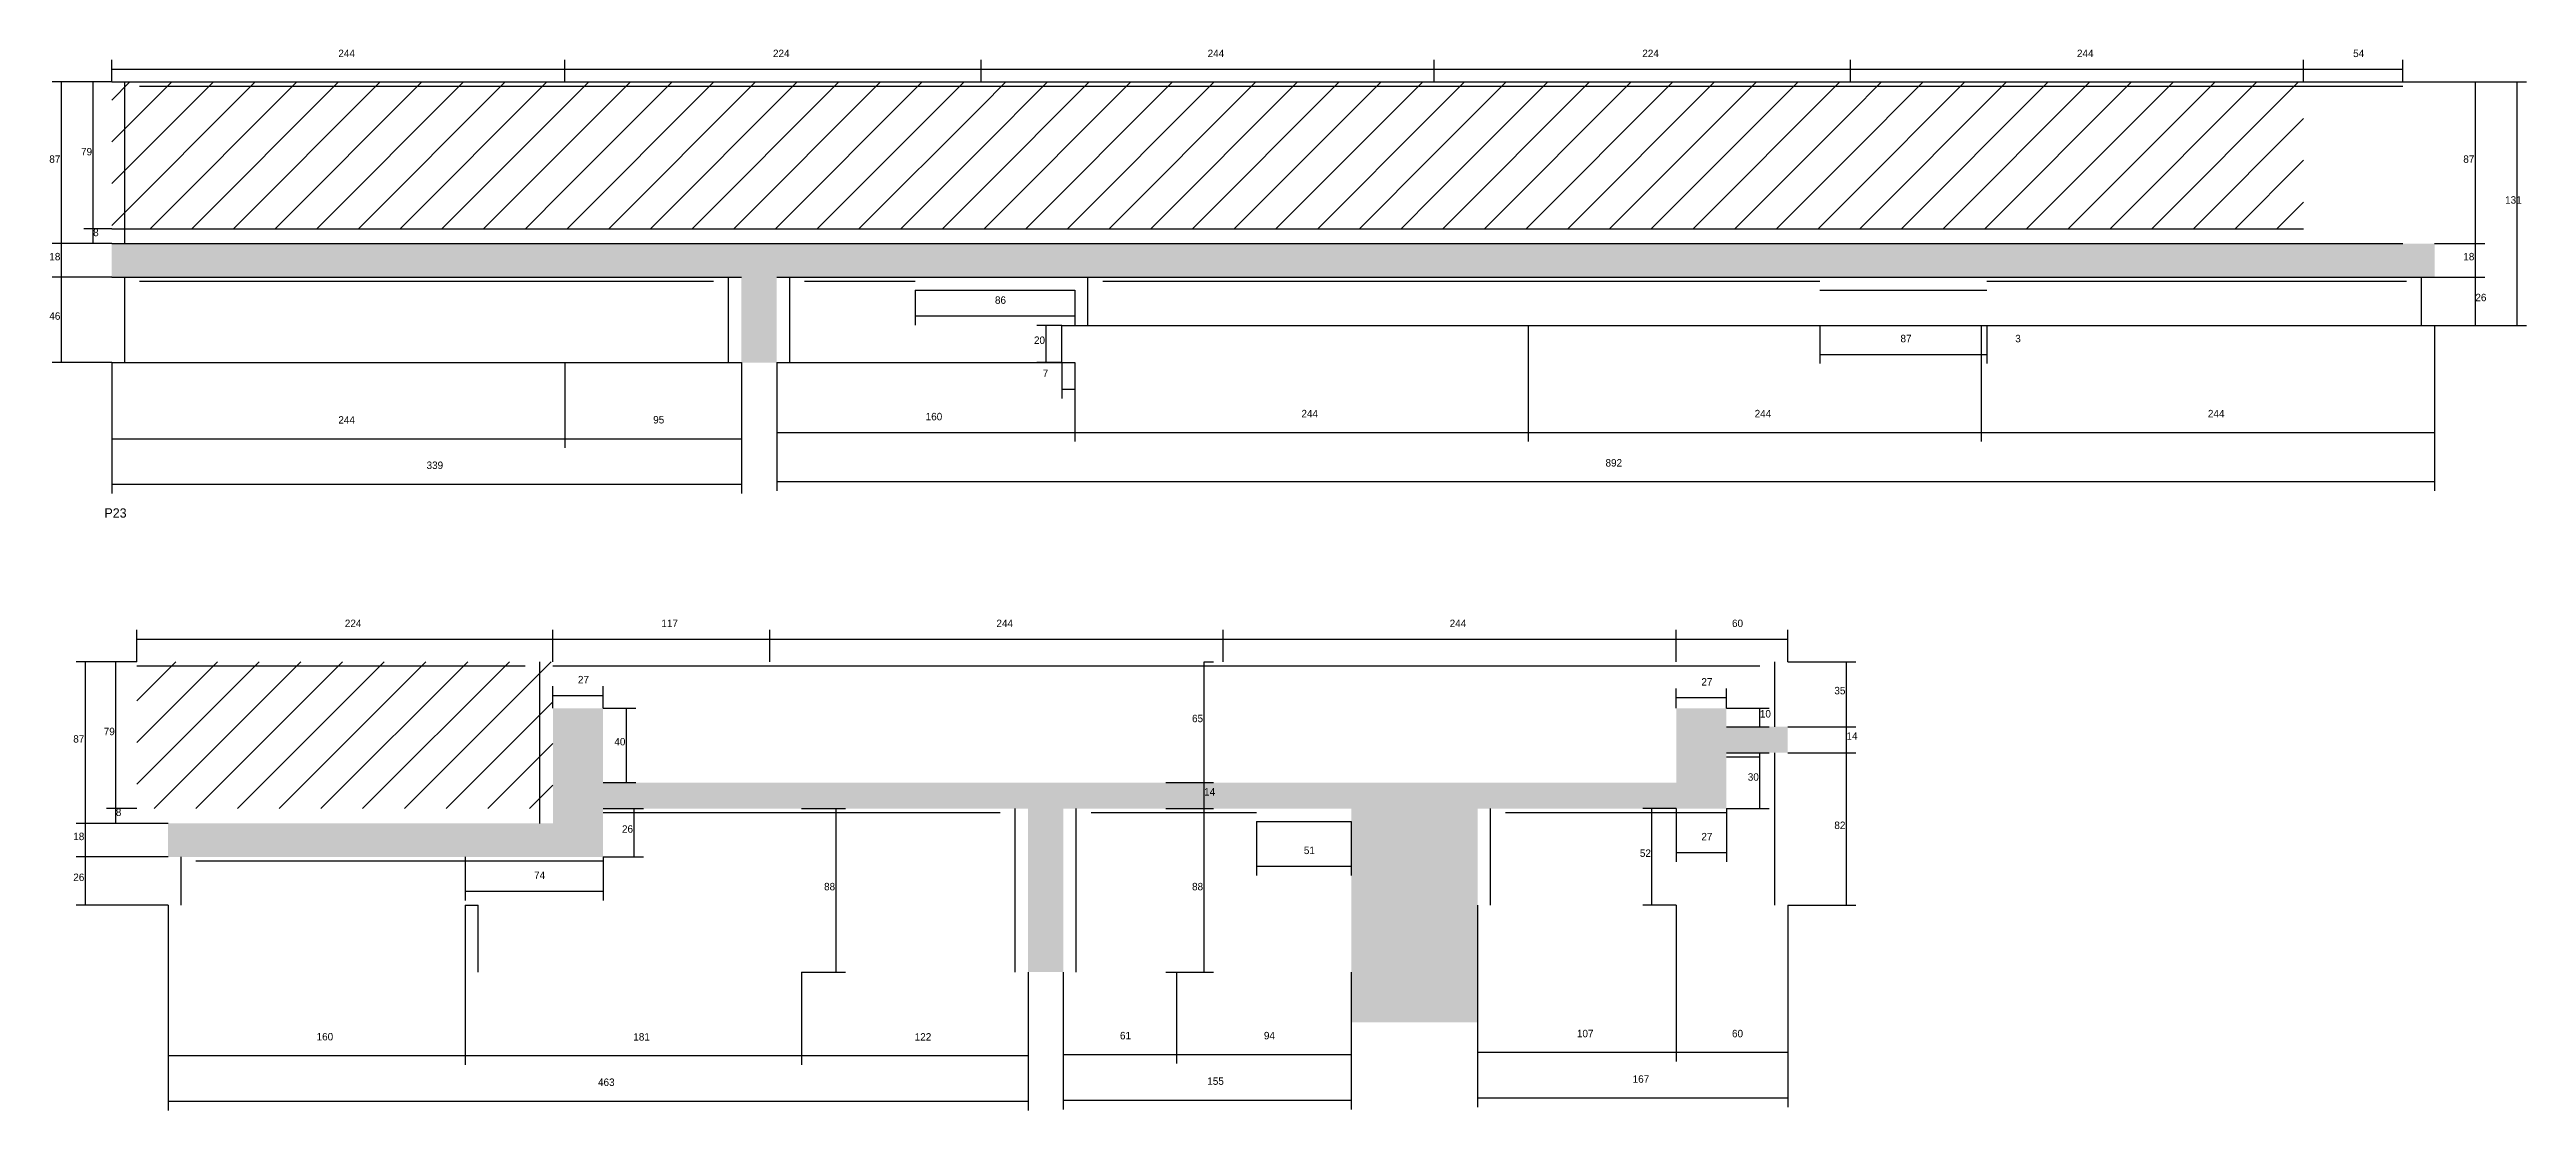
# Model space of a CAD drawing. Header units: metres. Extents: x -10353 to -7555, y 8505 to 9823.
# Drawn here: x -10353 to -9020, y 9252 to 9823 of the extents above; entities that cross this region are included whole.
import ezdxf

# ---------------------------------------------------------------- set-up
doc = ezdxf.new("R2010")
doc.units = ezdxf.units.M
for name, color, linetype in [('COTA', 241, 'Continuous'), ('Hachura', 253, 'Continuous'), ('NOMENCLATURA', 7, 'Continuous'), ('Painéis', 200, 'Continuous'), ('SARR_2.2x7', 40, 'Continuous')]:
    doc.layers.add(name, color=color, linetype=linetype)

msp = doc.modelspace()

# ---------------------------------------------------------------- texts
at = {"layer": 'COTA'}
for s, p in [('244', (-10197.8, 9819.2)), ('224', (-9963.8, 9819.2)), ('244', (-9729.8, 9819.2)), ('224', (-9495.8, 9819.2)), ('244', (-9261.8, 9819.2)), ('54', (-9113.1, 9819.2)), ('87', (-10353.4, 9762.3)), ('79', (-10336.3, 9766.3)), ('87', (-9053.8, 9762.3)), ('131', (-9031.3, 9740.3)), ('8', (-10329.8, 9722.8)), ('18', (-10353.4, 9709.8)), ('18', (-9053.8, 9709.8)), ('46', (-10353.4, 9677.8)), ('86', (-9844.3, 9686.4)), ('26', (-9047.3, 9687.8)), ('20', (-9823.3, 9664.8)), ('87', (-9356.8, 9665.7)), ('3', (-9295, 9665.7)), ('7', (-9818.6, 9647)), ('160', (-9881.6, 9623.7)), ('244', (-9679.3, 9625.3)), ('244', (-9435.3, 9625.3)), ('244', (-9191.3, 9625.3)), ('244', (-10197.8, 9621.9)), ('95', (-10028.3, 9622)), ('339', (-10150.3, 9597.5)), ('892', (-9515.6, 9598.8)), ('224', (-10194.3, 9512.4)), ('117', (-10023.9, 9512.4)), ('244', (-9843.5, 9512.4)), ('244', (-9599.5, 9512.4)), ('60', (-9447.5, 9512.4)), ('27', (-10068.8, 9482.1)), ('27', (-9464, 9480.9)), ('10', (-9432.5, 9463.7)), ('35', (-9392.4, 9476.2)), ('79', (-10324.1, 9454.2)), ('65', (-9738.2, 9461.2)), ('14', (-9385.9, 9451.7)), ('87', (-10340.5, 9450.2)), ('40', (-10049.2, 9448.7)), ('30', (-9439, 9429.7)), ('8', (-10317.6, 9410.7)), ('14', (-9731.7, 9421.7)), ('18', (-10340.5, 9397.7)), ('26', (-10045.1, 9401.7)), ('27', (-9464, 9397.6)), ('82', (-9392.4, 9403.7)), ('51', (-9678, 9390.2)), ('52', (-9497.1, 9388.7)), ('26', (-10340.5, 9375.7)), ('74', (-10092.4, 9376.8)), ('88', (-9936.3, 9370.7)), ('88', (-9738.2, 9370.7)), ('61', (-9777, 9290.5)), ('94', (-9699.5, 9290.5)), ('107', (-9531, 9291.6)), ('60', (-9447.5, 9291.6)), ('160', (-10209.5, 9289.9)), ('181', (-10039, 9289.8)), ('122', (-9887.5, 9289.8)), ('463', (-10058, 9265.4)), ('155', (-9730, 9266)), ('167', (-9501, 9267.1))]:
    msp.add_text(s, height=4, dxfattribs=at).set_placement(p)
at = {"layer": 'NOMENCLATURA'}
msp.add_text('P23', height=5, dxfattribs=at).set_placement((-10323.7, 9571.3))

# ---------------------------------------------------------------- hatches: boundary and pattern name
at = {"layer": 'COTA'}
h = msp.add_hatch(dxfattribs=at)
h.set_pattern_fill('AR-CONC', scale=0.03)
h.paths.add_polyline_path([(-10319.8, 9718.8), (-10319.8, 9700.8), (-9980.8, 9700.8), (-9980.8, 9654.8), (-9961.8, 9654.8), (-9961.8, 9700.8), (-9801.3, 9700.8), (-9069.3, 9700.8), (-9069.3, 9718.8), (-9086.3, 9718.8), (-9851.8, 9718.8)])
h = msp.add_hatch(dxfattribs=at)
h.set_pattern_fill('AR-CONC', scale=0.03)
h.paths.add_polyline_path([(-10055.3, 9414.7), (-9826.5, 9414.7), (-9826.5, 9326.7), (-9807.5, 9326.7), (-9807.5, 9414.7), (-9652.5, 9414.7), (-9652.5, 9326.7), (-9652.5, 9299.7), (-9584.5, 9299.7), (-9584.5, 9362.7), (-9584.5, 9414.7), (-9477.5, 9414.7), (-9450.5, 9414.7), (-9450.5, 9444.7), (-9417.5, 9444.7), (-9417.5, 9458.7), (-9450.5, 9458.7), (-9450.5, 9468.7), (-9477.5, 9468.7), (-9477.5, 9428.7), (-9721.5, 9428.7), (-10055.3, 9428.7), (-10055.3, 9468.7), (-10082.3, 9468.7), (-10082.3, 9406.7), (-10289.5, 9406.7), (-10289.5, 9388.7), (-10129.5, 9388.7), (-10055.3, 9388.7)])
at = {"layer": 'Hachura'}
h = msp.add_hatch(dxfattribs=at)
h.set_pattern_fill('ANSI31', scale=5)
h.paths.add_polyline_path([(-10319.8, 9805.8), (-10319.8, 9726.8), (-10075.8, 9726.8), (-10075.8, 9805.8)])
h = msp.add_hatch(dxfattribs=at)
h.set_pattern_fill('ANSI31', scale=5)
h.paths.add_polyline_path([(-9851.8, 9726.8), (-9851.8, 9805.8), (-10075.8, 9805.8), (-10075.8, 9726.8)])
h = msp.add_hatch(dxfattribs=at)
h.set_pattern_fill('ANSI31', scale=5)
h.paths.add_polyline_path([(-9851.8, 9726.8), (-9607.8, 9726.8), (-9607.8, 9805.8), (-9851.8, 9805.8)])
h = msp.add_hatch(dxfattribs=at)
h.set_pattern_fill('ANSI31', scale=5)
h.paths.add_polyline_path([(-9607.8, 9805.8), (-9607.8, 9726.8), (-9383.8, 9726.8), (-9383.8, 9805.8)])
h = msp.add_hatch(dxfattribs=at)
h.set_pattern_fill('ANSI31', scale=5)
h.paths.add_polyline_path([(-9383.8, 9805.8), (-9383.8, 9726.8), (-9139.8, 9726.8), (-9139.8, 9805.8)])
h = msp.add_hatch(dxfattribs=at)
h.set_pattern_fill('ANSI31', scale=5)
h.paths.add_polyline_path([(-10306.3, 9493.7), (-10306.3, 9414.7), (-10082.3, 9414.7), (-10082.3, 9493.7)])

# ---------------------------------------------------------------- linework, layer by layer
at = {"layer": 'COTA'}
for p, q in [((-10319.8, 9805.8), (-10319.8, 9817.7)), ((-10075.8, 9805.8), (-10075.8, 9817.7)), ((-10075.8, 9805.8), (-10075.8, 9817.7)), ((-9851.8, 9805.8), (-9851.8, 9817.7)), ((-9851.8, 9805.8), (-9851.8, 9817.7)), ((-9607.8, 9805.8), (-9607.8, 9817.7)), ((-9607.8, 9805.8), (-9607.8, 9817.7)), ((-9383.8, 9805.8), (-9383.8, 9817.7)), ((-9383.8, 9805.8), (-9383.8, 9817.7)), ((-9139.8, 9805.8), (-9139.8, 9817.7)), ((-9139.8, 9805.8), (-9139.8, 9817.7)), ((-9086.3, 9805.8), (-9086.3, 9817.7)), ((-10319.8, 9805.8), (-10351.9, 9805.8)), ((-10346.9, 9718.8), (-10346.9, 9805.8)), ((-10319.8, 9805.8), (-10334.8, 9805.8)), ((-10329.8, 9726.8), (-10329.8, 9805.8)), ((-10319.8, 9812.7), (-10075.8, 9812.7)), ((-10075.8, 9812.7), (-9851.8, 9812.7)), ((-9851.8, 9812.7), (-9607.8, 9812.7)), ((-9607.8, 9812.7), (-9383.8, 9812.7)), ((-9383.8, 9812.7), (-9139.8, 9812.7)), ((-9139.8, 9812.7), (-9086.3, 9812.7)), ((-9086.3, 9805.8), (-9019.8, 9805.8)), ((-9086.3, 9805.8), (-9042.3, 9805.8)), ((-9047.3, 9718.8), (-9047.3, 9805.8)), ((-9024.8, 9674.8), (-9024.8, 9805.8)), ((-10319.8, 9726.8), (-10334.8, 9726.8)), ((-10319.8, 9726.8), (-10334.8, 9726.8)), ((-10329.8, 9718.8), (-10329.8, 9726.8)), ((-10319.8, 9718.8), (-10351.9, 9718.8)), ((-10319.8, 9718.8), (-10351.9, 9718.8)), ((-10346.9, 9700.8), (-10346.9, 9718.8)), ((-10319.8, 9718.8), (-10334.8, 9718.8)), ((-9069.3, 9718.8), (-9042.3, 9718.8)), ((-9069.3, 9718.8), (-9042.3, 9718.8)), ((-9047.3, 9700.8), (-9047.3, 9718.8)), ((-10319.8, 9700.8), (-10351.9, 9700.8)), ((-10319.8, 9700.8), (-10351.9, 9700.8)), ((-10346.9, 9654.8), (-10346.9, 9700.8)), ((-9069.3, 9700.8), (-9042.3, 9700.8)), ((-9069.3, 9700.8), (-9042.3, 9700.8)), ((-9047.3, 9674.8), (-9047.3, 9700.8)), ((-9887.3, 9693.8), (-9887.3, 9674.9)), ((-9801.3, 9693.8), (-9801.3, 9674.9)), ((-9887.3, 9679.9), (-9801.3, 9679.9)), ((-9808.3, 9674.8), (-9821.8, 9674.8)), ((-9816.8, 9654.8), (-9816.8, 9674.8)), ((-9557.3, 9674.8), (-9557.3, 9612.2)), ((-9557.3, 9674.8), (-9557.3, 9612.2)), ((-9400.3, 9674.8), (-9400.3, 9654.2)), ((-9313.3, 9674.8), (-9313.3, 9612.2)), ((-9313.3, 9674.8), (-9313.3, 9612.2)), ((-9313.3, 9674.8), (-9313.3, 9654.2)), ((-9313.3, 9674.8), (-9313.3, 9654.2)), ((-9310.3, 9674.8), (-9310.3, 9654.2)), ((-9069.3, 9674.8), (-9042.3, 9674.8)), ((-9069.3, 9674.8), (-9019.8, 9674.8)), ((-9069.3, 9674.8), (-9069.3, 9585.7)), ((-9069.3, 9672.5), (-9069.3, 9612.2)), ((-10319.8, 9654.8), (-10351.9, 9654.8)), ((-10319.8, 9654.8), (-10319.8, 9608.8)), ((-10319.8, 9654.8), (-10319.8, 9584.3)), ((-10075.8, 9654.8), (-10075.8, 9608.8)), ((-10075.8, 9654.8), (-10075.8, 9608.8)), ((-9980.8, 9654.8), (-9980.8, 9608.8)), ((-9980.8, 9654.8), (-9980.8, 9584.3)), ((-9961.8, 9654.8), (-9961.8, 9585.7)), ((-9961.8, 9654.8), (-9961.8, 9612.2)), ((-9808.3, 9654.8), (-9821.8, 9654.8)), ((-9808.3, 9654.8), (-9808.3, 9635.5)), ((-9801.3, 9654.8), (-9801.3, 9612.2)), ((-9801.3, 9654.8), (-9801.3, 9612.2)), ((-9801.3, 9654.8), (-9801.3, 9635.5)), ((-9400.3, 9659.2), (-9313.3, 9659.2)), ((-9313.3, 9659.2), (-9310.3, 9659.2)), ((-9808.3, 9640.5), (-9801.3, 9640.5)), ((-9961.8, 9617.2), (-9801.3, 9617.2)), ((-9801.3, 9617.2), (-9557.3, 9617.2)), ((-9557.3, 9617.2), (-9313.3, 9617.2)), ((-9313.3, 9617.2), (-9069.3, 9617.2)), ((-10319.8, 9613.8), (-10075.8, 9613.8)), ((-10075.8, 9613.8), (-9980.8, 9613.8)), ((-10319.8, 9589.3), (-9980.8, 9589.3)), ((-9961.8, 9590.7), (-9069.3, 9590.7)), ((-10306.3, 9493.7), (-10306.3, 9510.9)), ((-10082.3, 9493.7), (-10082.3, 9510.9)), ((-10082.3, 9493.7), (-10082.3, 9510.9)), ((-9965.5, 9493.7), (-9965.5, 9510.9)), ((-9965.5, 9493.7), (-9965.5, 9510.9)), ((-9721.5, 9493.7), (-9721.5, 9510.9)), ((-9721.5, 9493.7), (-9721.5, 9510.9)), ((-9477.5, 9493.7), (-9477.5, 9510.9)), ((-9477.5, 9493.7), (-9477.5, 9510.9)), ((-9417.5, 9493.7), (-9417.5, 9510.9)), ((-10306.3, 9505.9), (-10082.3, 9505.9)), ((-10082.3, 9505.9), (-9965.5, 9505.9)), ((-9965.5, 9505.9), (-9721.5, 9505.9)), ((-9721.5, 9505.9), (-9477.5, 9505.9)), ((-9477.5, 9505.9), (-9417.5, 9505.9)), ((-10306.3, 9493.7), (-10339, 9493.7)), ((-10334, 9406.7), (-10334, 9493.7)), ((-10306.3, 9493.7), (-10322.6, 9493.7)), ((-10317.6, 9414.7), (-10317.6, 9493.7)), ((-9731.7, 9428.7), (-9731.7, 9493.7)), ((-9731.7, 9493.7), (-9726.7, 9493.7)), ((-9417.5, 9493.7), (-9380.9, 9493.7)), ((-9385.9, 9458.7), (-9385.9, 9493.7)), ((-10082.3, 9468.7), (-10082.3, 9480.6)), ((-10082.3, 9475.6), (-10055.3, 9475.6)), ((-10055.3, 9468.7), (-10055.3, 9480.6)), ((-10055.3, 9468.7), (-10037.7, 9468.7)), ((-10042.7, 9428.7), (-10042.7, 9468.7)), ((-9477.5, 9468.7), (-9477.5, 9479.4)), ((-9477.5, 9474.4), (-9450.5, 9474.4)), ((-9450.5, 9468.7), (-9450.5, 9479.4)), ((-9450.5, 9468.7), (-9427.5, 9468.7)), ((-9432.5, 9458.7), (-9432.5, 9468.7)), ((-9450.5, 9458.7), (-9427.5, 9458.7)), ((-9417.5, 9458.7), (-9380.9, 9458.7)), ((-9417.5, 9458.7), (-9380.9, 9458.7)), ((-9385.9, 9444.7), (-9385.9, 9458.7)), ((-9450.5, 9444.7), (-9427.5, 9444.7)), ((-9432.5, 9414.7), (-9432.5, 9444.7)), ((-9417.5, 9444.7), (-9380.9, 9444.7)), ((-9417.5, 9444.7), (-9380.9, 9444.7)), ((-9385.9, 9362.7), (-9385.9, 9444.7)), ((-10055.3, 9428.7), (-10037.7, 9428.7)), ((-9752.3, 9428.7), (-9726.7, 9428.7)), ((-9752.3, 9428.7), (-9726.7, 9428.7)), ((-9731.7, 9414.7), (-9731.7, 9428.7)), ((-10306.3, 9414.7), (-10322.6, 9414.7)), ((-10306.3, 9414.7), (-10322.6, 9414.7)), ((-10317.6, 9406.7), (-10317.6, 9414.7)), ((-10055.3, 9414.7), (-10033.6, 9414.7)), ((-10038.6, 9388.7), (-10038.6, 9414.7)), ((-9948.5, 9414.7), (-9924.8, 9414.7)), ((-9929.8, 9326.7), (-9929.8, 9414.7)), ((-9752.3, 9414.7), (-9726.7, 9414.7)), ((-9752.3, 9414.7), (-9726.7, 9414.7)), ((-9731.7, 9326.7), (-9731.7, 9414.7)), ((-9477.5, 9414.7), (-9495.6, 9414.7)), ((-9490.6, 9362.7), (-9490.6, 9414.7)), ((-9477.5, 9414.7), (-9477.5, 9386.1)), ((-9450.5, 9414.7), (-9450.5, 9386.1)), ((-9450.5, 9414.7), (-9427.5, 9414.7)), ((-10319.8, 9406.7), (-10339, 9406.7)), ((-10289.5, 9406.7), (-10339, 9406.7)), ((-10334, 9388.7), (-10334, 9406.7)), ((-10306.3, 9406.7), (-10322.6, 9406.7)), ((-9703.5, 9407.7), (-9703.5, 9378.7)), ((-9652.5, 9407.7), (-9652.5, 9378.7)), ((-10289.5, 9388.7), (-10339, 9388.7)), ((-10289.5, 9388.7), (-10339, 9388.7)), ((-10334, 9362.7), (-10334, 9388.7)), ((-10129.5, 9388.7), (-10129.5, 9365.3)), ((-10055.3, 9388.7), (-10033.6, 9388.7)), ((-10055.3, 9388.7), (-10055.3, 9365.3)), ((-9477.5, 9391.1), (-9450.5, 9391.1)), ((-9703.5, 9383.7), (-9652.5, 9383.7)), ((-10289.5, 9362.7), (-10339, 9362.7)), ((-10289.5, 9362.7), (-10289.5, 9276.7)), ((-10289.5, 9362.7), (-10289.5, 9252.2)), ((-10129.5, 9370.3), (-10055.3, 9370.3)), ((-10129.5, 9362.7), (-10129.5, 9276.7)), ((-9584.5, 9362.7), (-9584.5, 9278.5)), ((-9584.5, 9362.7), (-9584.5, 9254)), ((-9477.5, 9362.7), (-9495.6, 9362.7)), ((-9477.5, 9362.7), (-9477.5, 9278.5)), ((-9477.5, 9362.7), (-9477.5, 9278.5)), ((-9417.5, 9362.7), (-9417.5, 9278.5)), ((-9417.5, 9362.7), (-9417.5, 9254)), ((-9417.5, 9362.7), (-9380.9, 9362.7)), ((-10129.5, 9326.7), (-10129.5, 9276.7)), ((-9948.5, 9326.7), (-9948.5, 9276.7)), ((-9948.5, 9326.7), (-9948.5, 9276.7)), ((-9948.5, 9326.7), (-9924.8, 9326.7)), ((-9826.5, 9326.7), (-9826.5, 9276.7)), ((-9826.5, 9326.7), (-9826.5, 9252.2)), ((-9807.5, 9326.7), (-9807.5, 9277.4)), ((-9807.5, 9326.7), (-9807.5, 9252.8)), ((-9752.3, 9326.7), (-9726.7, 9326.7)), ((-9746.5, 9326.7), (-9746.5, 9277.4)), ((-9746.5, 9326.7), (-9746.5, 9277.4)), ((-9652.5, 9326.7), (-9652.5, 9277.4)), ((-9652.5, 9326.7), (-9652.5, 9252.8)), ((-10289.5, 9281.7), (-10129.5, 9281.7)), ((-10129.5, 9281.7), (-9948.5, 9281.7)), ((-9948.5, 9281.7), (-9826.5, 9281.7)), ((-9807.5, 9282.4), (-9746.5, 9282.4)), ((-9746.5, 9282.4), (-9652.5, 9282.4)), ((-9584.5, 9283.5), (-9477.5, 9283.5)), ((-9477.5, 9283.5), (-9417.5, 9283.5)), ((-10289.5, 9257.2), (-9826.5, 9257.2)), ((-9807.5, 9257.8), (-9652.5, 9257.8)), ((-9584.5, 9259), (-9417.5, 9259))]:
    msp.add_line(p, q, dxfattribs=at)
at = {"layer": 'Painéis'}
for p, q in [((-10319.8, 9805.8), (-9851.8, 9805.8)), ((-9851.8, 9805.8), (-9086.3, 9805.8)), ((-10319.8, 9726.8), (-9139.8, 9726.8)), ((-10319.8, 9718.8), (-9851.8, 9718.8)), ((-9851.8, 9718.8), (-9086.3, 9718.8)), ((-10319.8, 9700.8), (-9980.8, 9700.8)), ((-9961.8, 9700.8), (-9801.3, 9700.8)), ((-9801.3, 9700.8), (-9069.3, 9700.8)), ((-9801.3, 9674.8), (-9069.3, 9674.8)), ((-10319.8, 9654.8), (-9980.8, 9654.8)), ((-9961.8, 9654.8), (-9801.3, 9654.8))]:
    msp.add_line(p, q, dxfattribs=at)
at = {"layer": 'SARR_2.2x7'}
for p, q in [((-10312.8, 9718.8), (-10312.8, 9805.8)), ((-10304.8, 9803.6), (-10075.8, 9803.6)), ((-10075.8, 9803.6), (-9851.8, 9803.6)), ((-9851.8, 9803.6), (-9607.8, 9803.6)), ((-9607.8, 9803.6), (-9383.8, 9803.6)), ((-9383.8, 9803.6), (-9139.8, 9803.6)), ((-9139.8, 9803.6), (-9086.3, 9803.6)), ((-10312.8, 9654.8), (-10312.8, 9700.8)), ((-10304.8, 9698.6), (-10075.8, 9698.6)), ((-10075.8, 9698.6), (-9995.8, 9698.6)), ((-9987.8, 9654.8), (-9987.8, 9700.8)), ((-9954.8, 9654.8), (-9954.8, 9700.8)), ((-9946.8, 9698.6), (-9887.3, 9698.6)), ((-9794.3, 9674.8), (-9794.3, 9700.8)), ((-9786.3, 9698.6), (-9557.3, 9698.6)), ((-9557.3, 9698.6), (-9400.3, 9698.6)), ((-9310.3, 9698.6), (-9084.3, 9698.6)), ((-9076.3, 9674.8), (-9076.3, 9700.8)), ((-9887.3, 9693.8), (-9801.3, 9693.8)), ((-9400.3, 9693.8), (-9313.3, 9693.8)), ((-9313.3, 9693.8), (-9310.3, 9693.8)), ((-9808.3, 9654.8), (-9808.3, 9674.8)), ((-9808.3, 9674.8), (-9801.3, 9674.8)), ((-10306.3, 9491.5), (-10097.3, 9491.5)), ((-10089.3, 9406.7), (-10089.3, 9493.7)), ((-10082.3, 9491.5), (-9965.5, 9491.5)), ((-9965.5, 9491.5), (-9721.5, 9491.5)), ((-9721.5, 9491.5), (-9477.5, 9491.5)), ((-9477.5, 9491.5), (-9432.5, 9491.5)), ((-9424.5, 9458.7), (-9424.5, 9493.7)), ((-9450.5, 9442.5), (-9432.5, 9442.5)), ((-9424.5, 9362.7), (-9424.5, 9444.7)), ((-9833.5, 9326.7), (-9833.5, 9414.7)), ((-9800.5, 9326.7), (-9800.5, 9414.7)), ((-9577.5, 9362.7), (-9577.5, 9414.7)), ((-10055.3, 9412.5), (-9948.5, 9412.5)), ((-9948.5, 9412.5), (-9841.5, 9412.5)), ((-9792.5, 9412.5), (-9746.5, 9412.5)), ((-9746.5, 9412.5), (-9703.5, 9412.5)), ((-9703.5, 9407.7), (-9652.5, 9407.7)), ((-9569.5, 9412.5), (-9477.5, 9412.5)), ((-9477.5, 9412.5), (-9450.5, 9412.5)), ((-10282.5, 9362.7), (-10282.5, 9388.7)), ((-10274.5, 9386.5), (-10129.5, 9386.5)), ((-10129.5, 9386.5), (-10055.3, 9386.5)), ((-10129.5, 9362.7), (-10122.5, 9362.7)), ((-10122.5, 9326.7), (-10122.5, 9362.7))]:
    msp.add_line(p, q, dxfattribs=at)

msp.set_redraw_order([(e.dxf.handle, doc.entitydb.next_handle()) for e in msp.query("TEXT MTEXT ATTDEF DIMENSION ARC_DIMENSION")])  # texts and dimensions are drawn at this point

doc.saveas('drawing.dxf')
